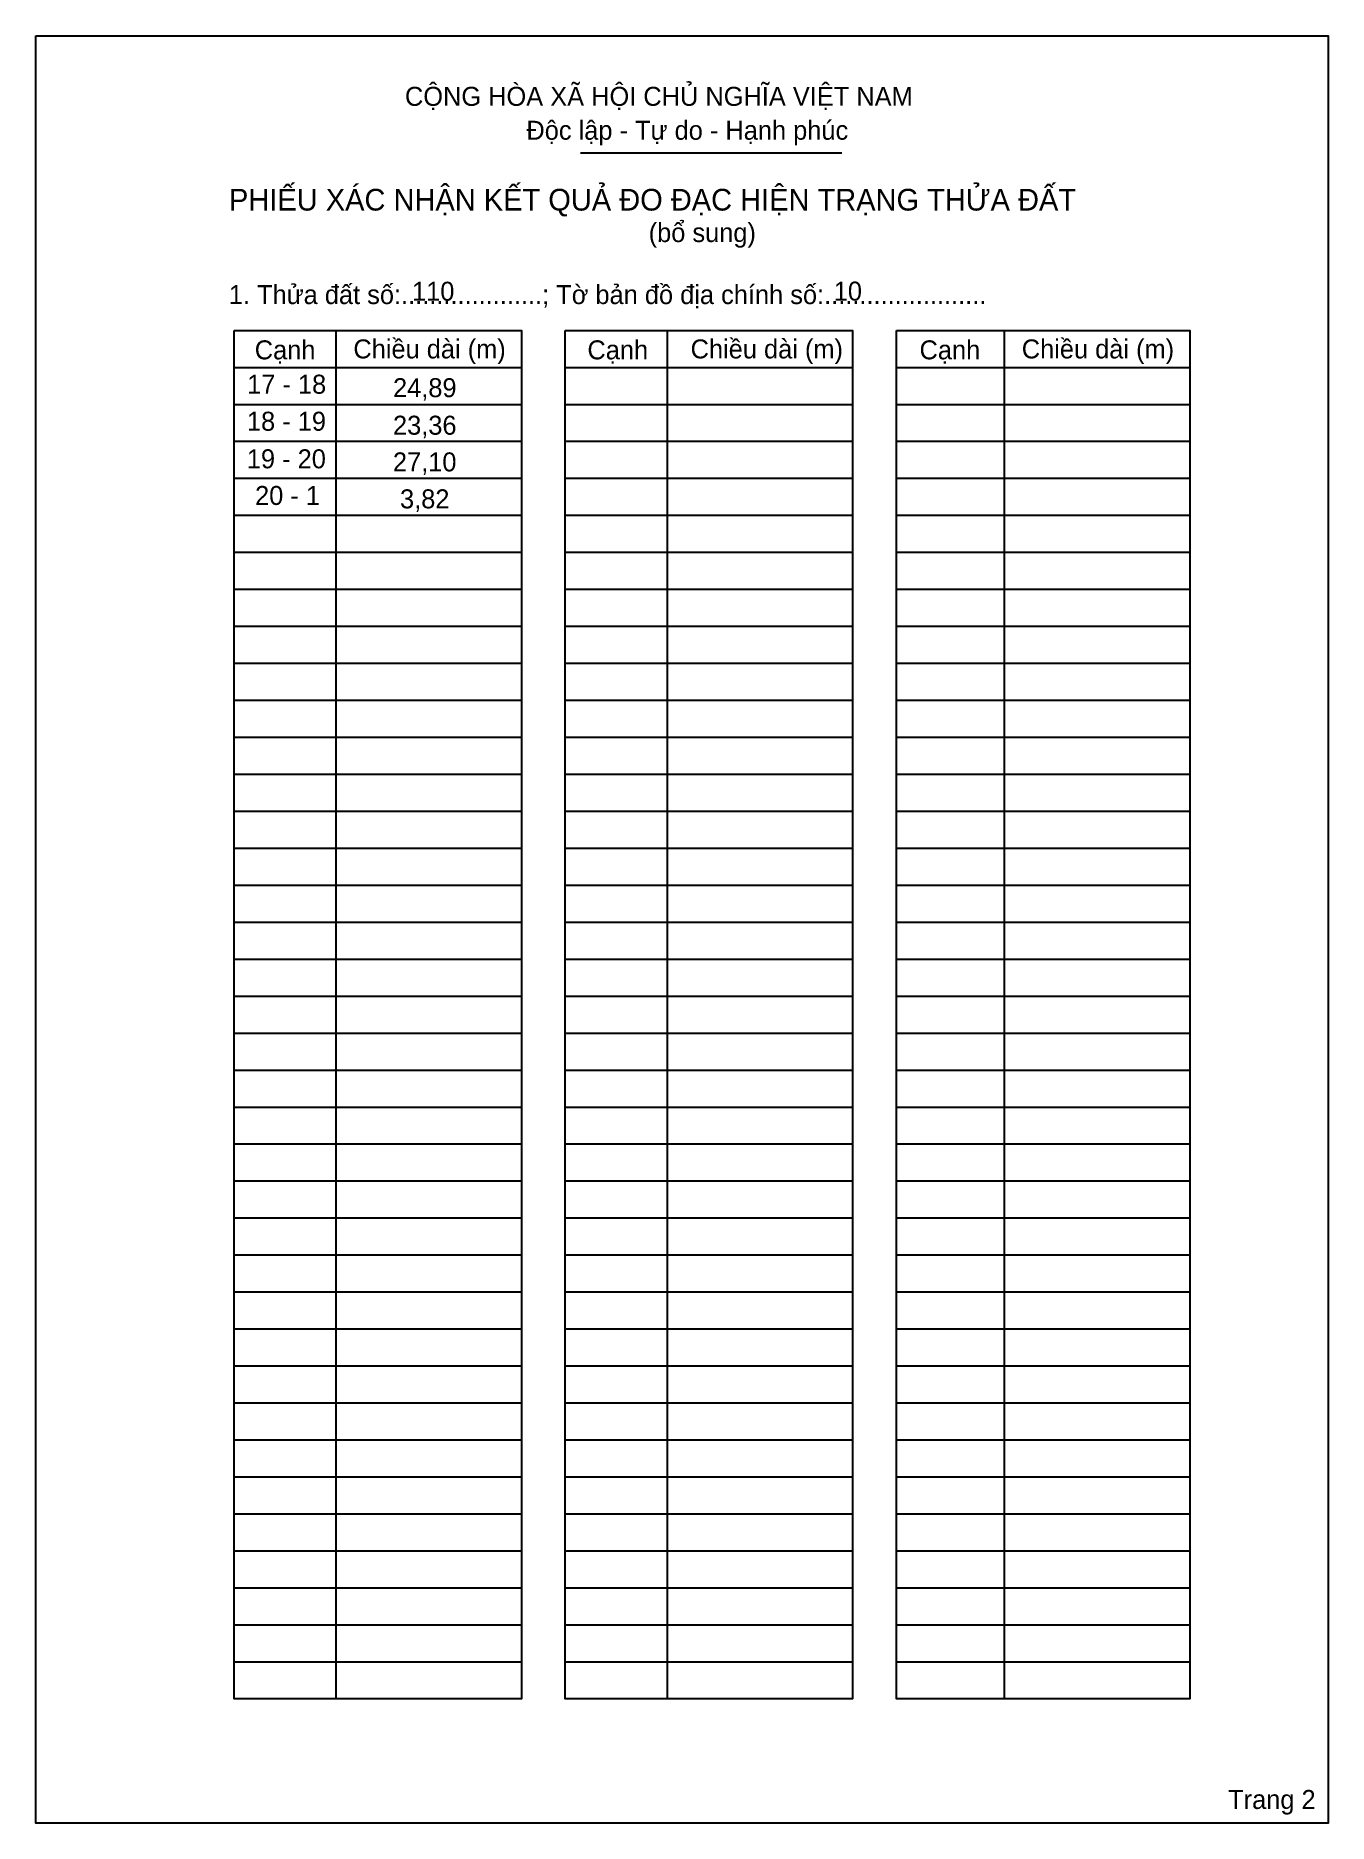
# Model space of a CAD drawing. Extents: x 538631 to 542486, y 1836057 to 1836670.
# Drawn here: x 541218 to 541595, y 1836057 to 1836578 of the extents above; entities that cross this region are included whole.
import ezdxf

# ---------------------------------------------------------------- set-up
doc = ezdxf.new("R2010")
doc.units = 0
for name, color, linetype in [('2035 - DT PHAT TRIEN', 7, 'Continuous'), ('D2', 7, 'Continuous'), ('HT - CQ DT', 7, 'Continuous'), ('NHT', 7, 'Continuous')]:
    doc.layers.add(name, color=color, linetype=linetype)

msp = doc.modelspace()

# ---------------------------------------------------------------- texts
at = {"layer": '2035 - DT PHAT TRIEN'}
for s, p in [('17 - 18', (541280.06, 1836473.68)), ('24,89', (541322.57, 1836472.67)), ('18 - 19', (541280, 1836462.89)), ('23,36', (541322.56, 1836461.73)), ('19 - 20', (541279.97, 1836451.94)), ('27,10', (541322.54, 1836451.04)), ('20 - 1', (541282.37, 1836441.26)), ('3,82', (541324.61, 1836440.27))]:
    msp.add_text(s, height=5.532, dxfattribs=at).set_placement(p)
at = {"layer": 'D2'}
for s, height, p in [('CỘNG HÒA XÃ HỘI CHỦ NGHĨA VIỆT NAM', 5.5321, (541326.04, 1836557.57)), ('Độc lập - Tự do - Hạnh phúc', 5.5321, (541361.43, 1836547.69)), ('PHIẾU XÁC NHẬN KẾT QUẢ ĐO ĐẠC HIỆN TRẠNG THỬA ĐẤT', 6.3231, (541274.78, 1836527.05)), ('(bổ sung)', 5.532, (541397.06, 1836517.87)), ('1. Thửa đất số:....................; Tờ bản đồ địa chính số:.......................', 5.5321, (541274.72, 1836499.8)), ('Cạnh', 5.532, (541282.27, 1836483.69)), ('Chiều dài (m)', 5.5321, (541311.01, 1836483.96)), ('Cạnh', 5.532, (541379.21, 1836483.69)), ('Chiều dài (m)', 5.5321, (541409.28, 1836483.96)), ('Cạnh', 5.532, (541475.99, 1836483.69)), ('Chiều dài (m)', 5.5321, (541505.77, 1836483.96)), ('Trang 2', 5.532, (541565.91, 1836061.25))]:
    msp.add_text(s, height=height, dxfattribs=at).set_placement(p)
at = {"layer": 'HT - CQ DT'}
for s, p in [('110', (541328.11, 1836500.77)), ('10', (541450.99, 1836500.81))]:
    msp.add_text(s, height=5.532, dxfattribs=at).set_placement(p)

# ---------------------------------------------------------------- linework, layer by layer
at = {"layer": 'D2'}
for p, q in [((541218.46, 1836577.99), (541218.46, 1836577.99)), ((541377.23, 1836543.92), (541453.39, 1836543.92)), ((541305.92, 1836492.13), (541305.92, 1836093.37)), ((541402.4, 1836492.13), (541402.4, 1836093.37)), ((541500.69, 1836492.13), (541500.69, 1836093.37)), ((541276.28, 1836481.35), (541359.98, 1836481.35)), ((541372.77, 1836481.35), (541456.47, 1836481.35)), ((541469.25, 1836481.35), (541554.75, 1836481.35)), ((541276.28, 1836470.58), (541359.98, 1836470.58)), ((541372.77, 1836470.58), (541456.47, 1836470.58)), ((541469.25, 1836470.58), (541554.75, 1836470.58)), ((541276.28, 1836459.8), (541359.98, 1836459.8)), ((541372.77, 1836459.8), (541456.47, 1836459.8)), ((541469.25, 1836459.8), (541554.75, 1836459.8)), ((541276.28, 1836449.02), (541359.98, 1836449.02)), ((541372.77, 1836449.02), (541456.47, 1836449.02)), ((541469.25, 1836449.02), (541554.75, 1836449.02)), ((541276.28, 1836438.24), (541359.98, 1836438.24)), ((541372.77, 1836438.24), (541456.47, 1836438.24)), ((541469.25, 1836438.24), (541554.75, 1836438.24)), ((541276.28, 1836427.47), (541359.98, 1836427.47)), ((541372.77, 1836427.47), (541456.47, 1836427.47)), ((541469.25, 1836427.47), (541554.75, 1836427.47)), ((541276.28, 1836416.69), (541359.98, 1836416.69)), ((541372.77, 1836416.69), (541456.47, 1836416.69)), ((541469.25, 1836416.69), (541554.75, 1836416.69)), ((541276.28, 1836405.91), (541359.98, 1836405.91)), ((541372.77, 1836405.91), (541456.47, 1836405.91)), ((541469.25, 1836405.91), (541554.75, 1836405.91)), ((541276.28, 1836395.13), (541359.98, 1836395.13)), ((541372.77, 1836395.13), (541456.47, 1836395.13)), ((541469.25, 1836395.13), (541554.75, 1836395.13)), ((541276.28, 1836384.36), (541359.98, 1836384.36)), ((541372.77, 1836384.36), (541456.47, 1836384.36)), ((541469.25, 1836384.36), (541554.75, 1836384.36)), ((541276.28, 1836373.58), (541359.98, 1836373.58)), ((541372.77, 1836373.58), (541456.47, 1836373.58)), ((541469.25, 1836373.58), (541554.75, 1836373.58)), ((541276.28, 1836362.8), (541359.98, 1836362.8)), ((541372.77, 1836362.8), (541456.47, 1836362.8)), ((541469.25, 1836362.8), (541554.75, 1836362.8)), ((541276.28, 1836352.02), (541359.98, 1836352.02)), ((541372.77, 1836352.02), (541456.47, 1836352.02)), ((541469.25, 1836352.02), (541554.75, 1836352.02)), ((541276.28, 1836341.25), (541359.98, 1836341.25)), ((541372.77, 1836341.25), (541456.47, 1836341.25)), ((541469.25, 1836341.25), (541554.75, 1836341.25)), ((541276.28, 1836330.47), (541359.98, 1836330.47)), ((541372.77, 1836330.47), (541456.47, 1836330.47)), ((541469.25, 1836330.47), (541554.75, 1836330.47)), ((541276.28, 1836319.69), (541359.98, 1836319.69)), ((541372.77, 1836319.69), (541456.47, 1836319.69)), ((541469.25, 1836319.69), (541554.75, 1836319.69)), ((541276.28, 1836308.92), (541359.98, 1836308.92)), ((541372.77, 1836308.92), (541456.47, 1836308.92)), ((541469.25, 1836308.92), (541554.75, 1836308.92)), ((541276.28, 1836298.14), (541359.98, 1836298.14)), ((541372.77, 1836298.14), (541456.47, 1836298.14)), ((541469.25, 1836298.14), (541554.75, 1836298.14)), ((541276.28, 1836287.36), (541359.98, 1836287.36)), ((541372.77, 1836287.36), (541456.47, 1836287.36)), ((541469.25, 1836287.36), (541554.75, 1836287.36)), ((541276.28, 1836276.58), (541359.98, 1836276.58)), ((541372.77, 1836276.58), (541456.47, 1836276.58)), ((541469.25, 1836276.58), (541554.75, 1836276.58)), ((541276.28, 1836265.81), (541359.98, 1836265.81)), ((541372.77, 1836265.81), (541456.47, 1836265.81)), ((541469.25, 1836265.81), (541554.75, 1836265.81)), ((541276.28, 1836255.03), (541359.98, 1836255.03)), ((541372.77, 1836255.03), (541456.47, 1836255.03)), ((541469.25, 1836255.03), (541554.75, 1836255.03)), ((541276.28, 1836244.25), (541359.98, 1836244.25)), ((541372.77, 1836244.25), (541456.47, 1836244.25)), ((541469.25, 1836244.25), (541554.75, 1836244.25)), ((541276.28, 1836233.47), (541359.98, 1836233.47)), ((541372.77, 1836233.47), (541456.47, 1836233.47)), ((541469.25, 1836233.47), (541554.75, 1836233.47)), ((541276.28, 1836222.7), (541359.98, 1836222.7)), ((541372.77, 1836222.7), (541456.47, 1836222.7)), ((541469.25, 1836222.7), (541554.75, 1836222.7)), ((541276.28, 1836211.92), (541359.98, 1836211.92)), ((541372.77, 1836211.92), (541456.47, 1836211.92)), ((541469.25, 1836211.92), (541554.75, 1836211.92)), ((541276.28, 1836201.14), (541359.98, 1836201.14)), ((541372.77, 1836201.14), (541456.47, 1836201.14)), ((541469.25, 1836201.14), (541554.75, 1836201.14)), ((541276.28, 1836190.36), (541359.98, 1836190.36)), ((541372.77, 1836190.36), (541456.47, 1836190.36)), ((541469.25, 1836190.36), (541554.75, 1836190.36)), ((541276.28, 1836179.59), (541359.98, 1836179.59)), ((541372.77, 1836179.59), (541456.47, 1836179.59)), ((541469.25, 1836179.59), (541554.75, 1836179.59)), ((541276.28, 1836168.81), (541359.98, 1836168.81)), ((541372.77, 1836168.81), (541456.47, 1836168.81)), ((541469.25, 1836168.81), (541554.75, 1836168.81)), ((541276.28, 1836158.03), (541359.98, 1836158.03)), ((541372.77, 1836158.03), (541456.47, 1836158.03)), ((541469.25, 1836158.03), (541554.75, 1836158.03)), ((541276.28, 1836147.25), (541359.98, 1836147.25)), ((541372.77, 1836147.25), (541456.47, 1836147.25)), ((541469.25, 1836147.25), (541554.75, 1836147.25)), ((541276.28, 1836136.48), (541359.98, 1836136.48)), ((541372.77, 1836136.48), (541456.47, 1836136.48)), ((541469.25, 1836136.48), (541554.75, 1836136.48)), ((541276.28, 1836125.7), (541359.98, 1836125.7)), ((541372.77, 1836125.7), (541456.47, 1836125.7)), ((541469.25, 1836125.7), (541554.75, 1836125.7)), ((541276.28, 1836114.92), (541359.98, 1836114.92)), ((541372.77, 1836114.92), (541456.47, 1836114.92)), ((541469.25, 1836114.92), (541554.75, 1836114.92)), ((541276.28, 1836104.14), (541359.98, 1836104.14)), ((541372.77, 1836104.14), (541456.47, 1836104.14)), ((541469.25, 1836104.14), (541554.75, 1836104.14)), ((541595.08, 1836057.09), (541595.08, 1836057.09))]:
    msp.add_line(p, q, dxfattribs=at)
for points in [[(541276.28, 1836492.13), (541359.98, 1836492.13), (541359.98, 1836093.37), (541276.28, 1836093.37)], [(541372.77, 1836492.13), (541456.47, 1836492.13), (541456.47, 1836093.37), (541372.77, 1836093.37)], [(541469.25, 1836492.13), (541554.75, 1836492.13), (541554.75, 1836093.37), (541469.25, 1836093.37)]]:
    msp.add_lwpolyline(points, close=True, dxfattribs=at)
at = {"layer": 'NHT'}
msp.add_lwpolyline([(541218.46, 1836577.99), (541595.08, 1836577.99), (541595.08, 1836057.08), (541218.46, 1836057.08)], close=True, dxfattribs=at)

msp.set_redraw_order([(e.dxf.handle, doc.entitydb.next_handle()) for e in msp.query("TEXT MTEXT ATTDEF DIMENSION ARC_DIMENSION")])  # texts and dimensions are drawn at this point

doc.saveas('drawing.dxf')
